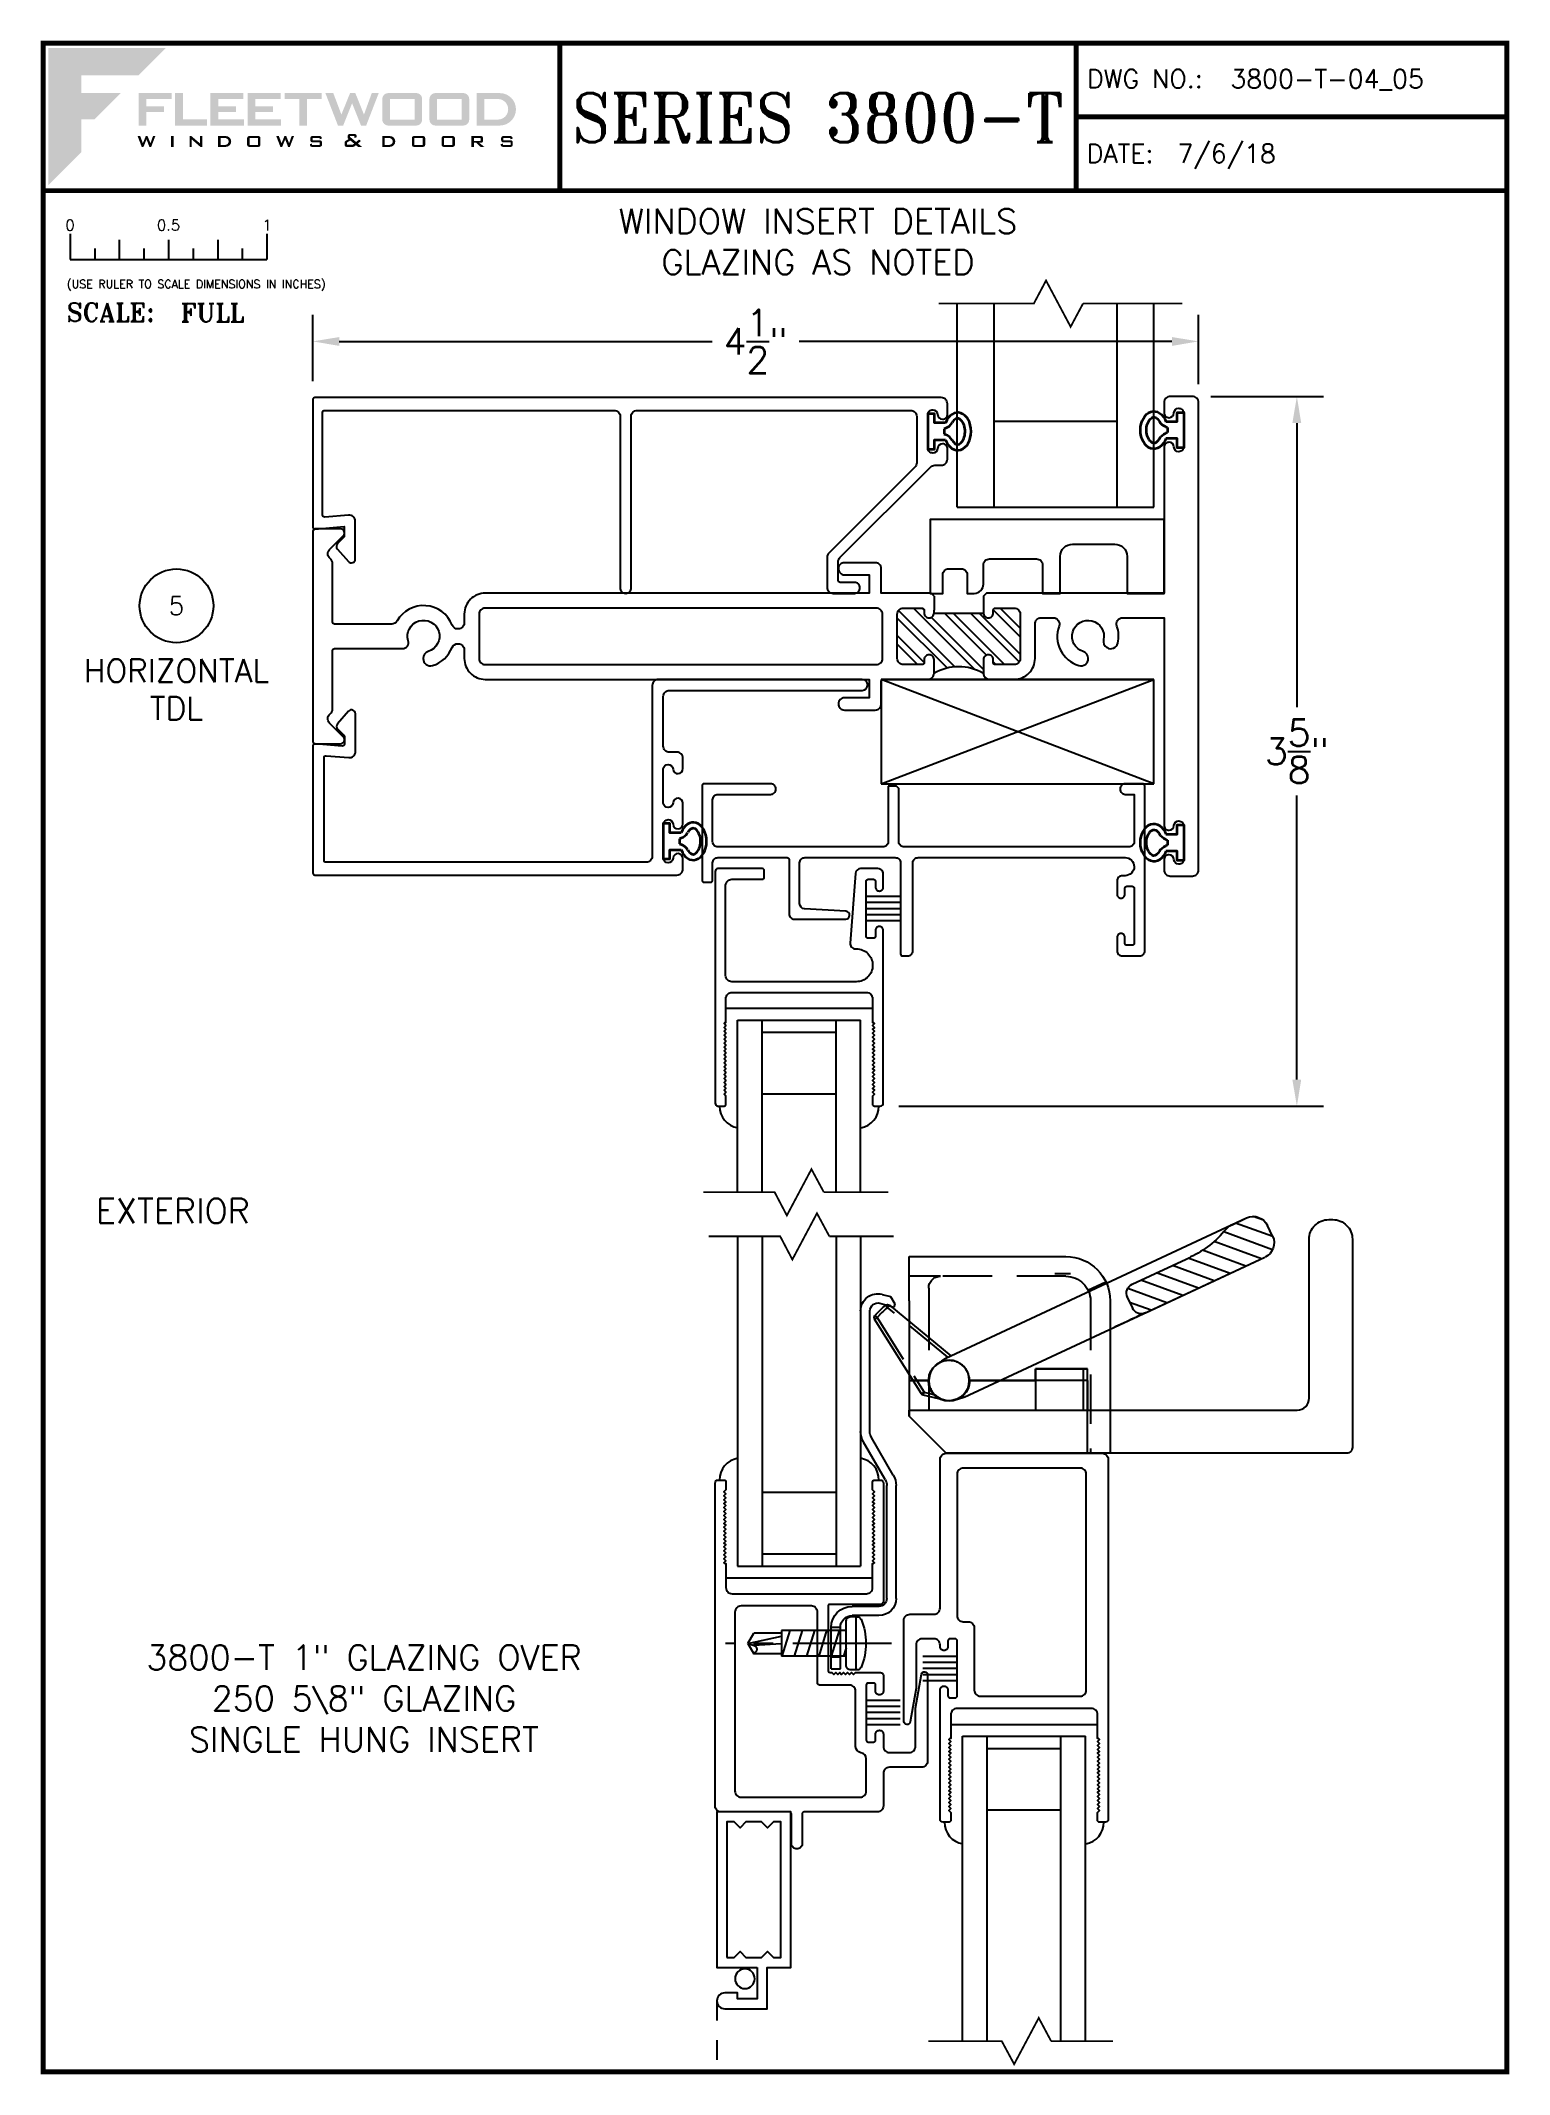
# Paper-space layout 'DETAIL 5' of a CAD drawing. Extents: x 0.3 to 7.8, y 0.1 to 10.4.
# The model-space entities are those that its viewports show. They can reach past a viewport. Long polylines and large blocks are cut down to what shows.
import ezdxf
from ezdxf.enums import TextEntityAlignment as Align

# ---------------------------------------------------------------- set-up
doc = ezdxf.new("R2010")
doc.units = 0
doc.header["$MEASUREMENT"] = 0
for name, pattern in [('CENTERX2', [0.8, 0.5, -0.1, 0.1, -0.1]), ('HIDDEN', [0.375, 0.25, -0.125]), ('PHANTOM', [0.5, 0.25, -0.05, 0.05, -0.05, 0.05, -0.05])]:
    doc.linetypes.add(name, pattern=pattern)
doc.layers.get('0').update_dxf_attribs({"linetype": 'CONTINUOUS'})
doc.layers.get('Defpoints').update_dxf_attribs({"linetype": 'CONTINUOUS'})
for name, color, linetype in [('30', 3, 'CONTINUOUS'), ('FRAME', 1, 'CONTINUOUS'), ('GLASS', 7, 'CONTINUOUS'), ('GLAZING', 7, 'CONTINUOUS'), ('HANDLE', 3, 'CONTINUOUS'), ('SCREEN', 5, 'CONTINUOUS'), ('SEAL', 7, 'CONTINUOUS'), ('SETTING_BLOCK', 4, 'CONTINUOUS'), ('STRIKE_PLATES', 2, 'CONTINUOUS'), ('TEXT', 7, 'CONTINUOUS'), ('VENT', 5, 'CONTINUOUS')]:
    doc.layers.add(name, color=color, linetype=linetype)
doc.layers.add('PROFILE NUMBER', color=150, linetype='CONTINUOUS', lineweight=35)
doc.layers.add('VP', color=40, linetype='CONTINUOUS', plot=False)
doc.layers.get('VP').off()
doc.styles.add('ROMANS', font='romans')
doc.styles.add('ROMANT', font='romant')
doc.styles.add('SIMPLEX-094', font='simplex.shx', dxfattribs={"height": 0.094})
doc.styles.get("Standard").update_dxf_attribs({"font": 'simplex.shx'})
doc.dimstyles.new('FULL SCALE', dxfattribs={"dimscale": 0.75, "dimtxt": 0.18, "dimasz": 0.18, "dimexe": 0.18, "dimexo": 0.125, "dimgap": 0.09, "dimtad": 0, "dimtih": 1, "dimtoh": 1, "dimdec": 4, "dimzin": 0, "dimdsep": 46, "dimlunit": 4, "dimtxsty": 'Standard', "dimcen": 0.09, "dimadec": 0, "dimazin": 0, "dimtfac": 1, "dimtdec": 4, "dimtofl": 0, "dimtmove": 0, "dimatfit": 3, "dimfxl": 0, "dimtolj": 1, "dimtzin": 0, "dimarcsym": 0})

psp = doc.layouts.new('DETAIL 5')

# ---------------------------------------------------------------- texts
at = {"layer": 'TEXT', "color": 7}
psp.add_text('EXTERIOR', height=0.125, dxfattribs=at).set_placement((0.58142, 4.43869))
at = {"layer": 'TEXT', "color": 7, "char_height": 0.125, "attachment_point": 5}
for s, insert, width in [('WINDOW INSERT DETAILS\\PGLAZING AS NOTED', (4.2505, 9.42804), 2.625), ('3800-T 1" GLAZING OVER\\P250 5\\\\8" GLAZING\\PSINGLE HUNG INSERT', (1.94324, 2.0232), 3.4017841)]:
    psp.add_mtext(s, dxfattribs=dict(at, insert=insert, width=width))

msp = doc.modelspace()

# ---------------------------------------------------------------- blocks, each defined once
blk = doc.blocks.new('*D78')
at = {"color": 0, "lineweight": -2}
for p, q in [((6.247, 8.641), (6.819, 8.641)), ((6.684, 8.506), (6.684, 7.062)), ((6.684, 5.169), (6.684, 6.612)), ((4.661, 5.034), (6.819, 5.034))]:
    blk.add_line(p, q, dxfattribs=at)
at = {"color": 0}
for points in [[(6.661, 8.506), (6.706, 8.506), (6.684, 8.641)], [(6.661, 5.169), (6.706, 5.169), (6.684, 5.034)]]:
    blk.add_solid(points, dxfattribs=at)
at = {"layer": 'Defpoints', "color": 0}
for p in [(6.153, 8.641), (4.567, 5.034), (6.684, 5.034)]:
    blk.add_point(p, dxfattribs=at)
at = {"color": 0, "insert": (6.684, 6.837), "char_height": 0.135, "attachment_point": 5}
blk.add_mtext('\\A1;3{\\H1.000000x;\\S5/8;}"', dxfattribs=at)
blk = doc.blocks.new('sectball')
blk.add_circle((0, 0), 0.125)
blk.add_attdef('NO', text='', height=0.062).set_placement((0, 0), align=Align.MIDDLE_CENTER)
for tag, p in [('LINE1', (0, -0.2588)), ('LINE2', (0, -0.3864)), ('LINE3', (0, -0.5214))]:
    blk.add_attdef(tag, text='', height=0.078).set_placement(p, align=Align.CENTER)
blk = doc.blocks.new('Fleetwood_Logo_6-10-15')
h = blk.add_hatch(color=154)
h.dxf.hatch_style = 1
h.paths.add_polyline_path([(0.2526, -0.0017), (0.0019, -0.0017), (0.0019, -0.2942), (0.0725, -0.2236), (0.0725, -0.1535), (0.1007, -0.1535), (0.1567, -0.0976), (0.0725, -0.0976), (0.0725, -0.0596), (0.1946, -0.0596)])
h = blk.add_hatch(color=251)
h.dxf.hatch_style = 1
h.paths.add_polyline_path([(0.2487, -0.1256), (0.2112, -0.1256), (0.2112, -0.1102), (0.2647, -0.1102), (0.2647, -0.0976), (0.1946, -0.0976), (0.1946, -0.1667), (0.2112, -0.1667), (0.2112, -0.1377), (0.2487, -0.1377)])
h = blk.add_hatch(color=251)
h.dxf.hatch_style = 1
h.paths.add_polyline_path([(0.2886, -0.0976), (0.272, -0.0976), (0.272, -0.1667), (0.3401, -0.1667), (0.3401, -0.1535), (0.2886, -0.1535)])
h = blk.add_hatch(color=251)
h.dxf.hatch_style = 1
h.paths.add_polyline_path([(0.4175, -0.0976), (0.3474, -0.0976), (0.3474, -0.1667), (0.4185, -0.1667), (0.4185, -0.1534), (0.364, -0.1534), (0.364, -0.1377), (0.4015, -0.1377), (0.4015, -0.1256), (0.364, -0.1256), (0.364, -0.1102), (0.4175, -0.1102)])
h = blk.add_hatch(color=251)
h.dxf.hatch_style = 1
h.paths.add_polyline_path([(0.4965, -0.0976), (0.4264, -0.0976), (0.4264, -0.1667), (0.4975, -0.1667), (0.4975, -0.1534), (0.443, -0.1534), (0.443, -0.1377), (0.4804, -0.1377), (0.4804, -0.1256), (0.443, -0.1256), (0.443, -0.1102), (0.4965, -0.1102)])
h = blk.add_hatch(color=251)
h.dxf.hatch_style = 1
h.paths.add_polyline_path([(0.5842, -0.0976), (0.5054, -0.0976), (0.5054, -0.1102), (0.5365, -0.1102), (0.5365, -0.1667), (0.5531, -0.1667), (0.5531, -0.1102), (0.5842, -0.1102)])
h = blk.add_hatch(color=251)
h.dxf.hatch_style = 1
h.paths.add_polyline_path([(0.6089, -0.0976), (0.5921, -0.0976), (0.6188, -0.1667), (0.63, -0.1667), (0.6489, -0.1192), (0.6679, -0.1667), (0.6789, -0.1667), (0.7056, -0.0976), (0.6908, -0.0976), (0.6742, -0.1433), (0.6558, -0.0976), (0.6446, -0.0976), (0.6261, -0.1433)])
h = blk.add_hatch(color=251)
h.dxf.hatch_style = 1
h.paths.add_polyline_path([(0.7853, -0.0976), (0.726, -0.0976, 0.414214), (0.7133, -0.1102), (0.7133, -0.154, 0.414214), (0.726, -0.1667), (0.7853, -0.1667, 0.414214), (0.798, -0.154), (0.798, -0.1102, 0.414214)])
h.paths.add_polyline_path([(0.7819, -0.1102), (0.7819, -0.154), (0.7294, -0.154), (0.7294, -0.1102)], flags=16)
h = blk.add_hatch(color=251)
h.dxf.hatch_style = 1
h.paths.add_polyline_path([(0.8856, -0.0976), (0.8262, -0.0976, 0.414214), (0.8136, -0.1102), (0.8136, -0.154, 0.414214), (0.8262, -0.1667), (0.8856, -0.1667, 0.414214), (0.8982, -0.154), (0.8982, -0.1102, 0.414214)])
h.paths.add_polyline_path([(0.8822, -0.1102), (0.8822, -0.154), (0.8296, -0.154), (0.8296, -0.1102)], flags=16)
h = blk.add_hatch(color=251)
h.dxf.hatch_style = 1
h.paths.add_polyline_path([(0.9632, -0.0976), (0.914, -0.0976), (0.914, -0.1667), (0.9632, -0.1667, 1)])
h.paths.add_polyline_path([(0.9301, -0.1102), (0.9593, -0.1102, -1), (0.9593, -0.154), (0.9301, -0.154)], flags=16)
h = blk.add_hatch(color=7)
h.dxf.hatch_style = 1
h.paths.add_polyline_path([(0.2301, -0.1891), (0.2251, -0.1891), (0.2196, -0.2043), (0.2134, -0.1891), (0.2097, -0.1891), (0.2035, -0.2043), (0.1978, -0.1891), (0.1922, -0.1891), (0.2011, -0.2121), (0.2048, -0.2121), (0.2112, -0.1963), (0.2175, -0.2121), (0.2212, -0.2121)])
h = blk.add_hatch(color=7)
h.dxf.hatch_style = 1
h.paths.add_polyline_path([(0.2691, -0.1891), (0.2637, -0.1891), (0.2637, -0.2118), (0.2637, -0.2121), (0.2691, -0.2121)])
h = blk.add_hatch(color=7)
h.dxf.hatch_style = 1
h.paths.add_polyline_path([(0.3077, -0.1964), (0.3259, -0.2121), (0.3298, -0.2121), (0.3298, -0.1891), (0.325, -0.1891), (0.325, -0.2047), (0.3067, -0.1891), (0.3029, -0.1891), (0.3029, -0.2121), (0.3077, -0.2121)])
h = blk.add_hatch(color=7)
h.dxf.hatch_style = 1
h.paths.add_polyline_path([(0.3801, -0.1891), (0.3637, -0.1891), (0.3637, -0.2121), (0.3801, -0.2121, 1)])
h.paths.add_polyline_path([(0.3691, -0.2079), (0.3691, -0.1933), (0.3788, -0.1933, -1), (0.3788, -0.2079)], flags=16)
h = blk.add_hatch(color=7)
h.dxf.hatch_style = 1
h.paths.add_polyline_path([(0.4537, -0.2079), (0.4537, -0.1933, 0.414214), (0.4495, -0.1891), (0.4297, -0.1891, 0.414214), (0.4255, -0.1933), (0.4255, -0.2079, 0.414214), (0.4297, -0.2121), (0.4495, -0.2121, 0.414214)])
h.paths.add_polyline_path([(0.4308, -0.2079), (0.4308, -0.1933), (0.4484, -0.1933), (0.4484, -0.2079)], flags=16)
h = blk.add_hatch(color=7)
h.dxf.hatch_style = 1
h.paths.add_polyline_path([(0.5253, -0.1891), (0.5203, -0.1891), (0.5148, -0.2043), (0.5087, -0.1891), (0.5049, -0.1891), (0.4988, -0.2043), (0.493, -0.1891), (0.4874, -0.1891), (0.4963, -0.2121), (0.5001, -0.2121), (0.5064, -0.1963), (0.5127, -0.2121), (0.5164, -0.2121)])
h = blk.add_hatch(color=7)
h.dxf.hatch_style = 1
h.paths.add_polyline_path([(0.5801, -0.1891), (0.5643, -0.1891, 0.414214), (0.56, -0.1933), (0.56, -0.1981, 0.414214), (0.5643, -0.2024), (0.58, -0.2024), (0.58, -0.2078), (0.5637, -0.2078), (0.5637, -0.2052), (0.5591, -0.2062), (0.5591, -0.2078, 0.414214), (0.5634, -0.2121), (0.5805, -0.2121, 0.414214), (0.5848, -0.2078), (0.5848, -0.2024, 0.414214), (0.5805, -0.1982), (0.5648, -0.1982), (0.5648, -0.193), (0.5798, -0.193), (0.5798, -0.1958), (0.5843, -0.1948), (0.5843, -0.1933, 0.414214)])
h = blk.add_hatch(color=7)
h.dxf.hatch_style = 1
h.paths.add_polyline_path([(0.645, -0.1913, -0.222262), (0.6447, -0.1906), (0.6447, -0.1892), (0.6535, -0.1892), (0.6535, -0.193), (0.6587, -0.1918), (0.6587, -0.189, 0.414214), (0.6544, -0.1847), (0.6437, -0.1847, 0.414214), (0.6394, -0.189), (0.6394, -0.1922, 0.222262), (0.6407, -0.1948), (0.6415, -0.1955), (0.6345, -0.1998, 0.260684), (0.6329, -0.2027), (0.6329, -0.2078, 0.414214), (0.6372, -0.2121), (0.6514, -0.2121, 0.17577), (0.6536, -0.2113), (0.657, -0.2085), (0.6614, -0.2121), (0.6699, -0.2121), (0.6613, -0.2049), (0.6676, -0.1997), (0.6637, -0.1964), (0.6574, -0.2017)])
h.paths.add_polyline_path([(0.6532, -0.2052), (0.6509, -0.2072, -0.17577), (0.6502, -0.2074), (0.6382, -0.2074), (0.6382, -0.2033, -0.260684), (0.6387, -0.2025), (0.6451, -0.1985)], flags=16)
h = blk.add_hatch(color=7)
h.dxf.hatch_style = 1
h.paths.add_polyline_path([(0.7294, -0.1891), (0.713, -0.1891), (0.713, -0.2121), (0.7294, -0.2121, 1)])
h.paths.add_polyline_path([(0.7184, -0.2079), (0.7184, -0.1933), (0.7281, -0.1933, -1), (0.7281, -0.2079)], flags=16)
h = blk.add_hatch(color=7)
h.dxf.hatch_style = 1
h.paths.add_polyline_path([(0.8045, -0.2079), (0.8045, -0.1933, 0.414214), (0.8003, -0.1891), (0.7805, -0.1891, 0.414214), (0.7763, -0.1933), (0.7763, -0.2079, 0.414214), (0.7805, -0.2121), (0.8003, -0.2121, 0.414214)])
h.paths.add_polyline_path([(0.7816, -0.2079), (0.7816, -0.1933), (0.7992, -0.1933), (0.7992, -0.2079)], flags=16)
h = blk.add_hatch(color=7)
h.dxf.hatch_style = 1
h.paths.add_polyline_path([(0.8678, -0.2079), (0.8678, -0.1933, 0.414214), (0.8636, -0.1891), (0.8438, -0.1891, 0.414214), (0.8396, -0.1933), (0.8396, -0.2079, 0.414214), (0.8438, -0.2121), (0.8636, -0.2121, 0.414214)])
h.paths.add_polyline_path([(0.8449, -0.2079), (0.8449, -0.1933), (0.8624, -0.1933), (0.8624, -0.2079)], flags=16)
h = blk.add_hatch(color=7)
h.dxf.hatch_style = 1
h.paths.add_polyline_path([(0.9277, -0.1993), (0.9277, -0.1933, 0.414214), (0.9235, -0.1891), (0.9028, -0.1891), (0.9028, -0.2121), (0.9082, -0.2121), (0.9082, -0.2035), (0.9131, -0.2035), (0.9224, -0.2121), (0.9303, -0.2121), (0.9197, -0.2035), (0.9235, -0.2035, 0.414214)])
h.paths.add_polyline_path([(0.9082, -0.1993), (0.9082, -0.1933), (0.9214, -0.1933, -0.414214), (0.9224, -0.1943), (0.9224, -0.1983, -0.414214), (0.9214, -0.1993)], flags=16)
h = blk.add_hatch(color=7)
h.dxf.hatch_style = 1
h.paths.add_polyline_path([(0.9867, -0.1982), (0.971, -0.1982), (0.971, -0.193), (0.9859, -0.193), (0.9859, -0.1958), (0.9905, -0.1948), (0.9905, -0.1933, 0.414214), (0.9863, -0.1891), (0.9705, -0.1891, 0.414214), (0.9662, -0.1933), (0.9662, -0.1981, 0.414214), (0.9705, -0.2024), (0.9862, -0.2024), (0.9862, -0.2078), (0.9699, -0.2078), (0.9699, -0.2052), (0.9653, -0.2062), (0.9653, -0.2078, 0.414214), (0.9696, -0.2121), (0.9867, -0.2121, 0.414214), (0.991, -0.2078), (0.991, -0.2024, 0.414214)])
blk = doc.blocks.new('A-SIZE_P')
at = {"const_width": 0.025}
blk.add_lwpolyline([(0.313, 0.125), (7.751, 0.125), (7.751, 10.437), (0.313, 10.437)], close=True, dxfattribs=at)
for points in [[(2.938, 10.437), (2.938, 9.687)], [(5.563, 10.437), (5.563, 9.687)], [(5.563, 10.062), (7.751, 10.062)], [(0.313, 9.687), (7.751, 9.687)]]:
    blk.add_lwpolyline(points, dxfattribs=at)
at = {"xscale": 2.387023416083395, "yscale": 2.387023416083395, "zscale": 2.387023416083395}
blk.add_blockref('Fleetwood_Logo_6-10-15', (0.334, 10.416), dxfattribs=at)
for s, style, p in [('DWG NO.:', 'SIMPLEX-094', (5.617, 10.209)), ('DATE:', 'SIMPLEX-094', (5.616, 9.829)), ('SCALE:', 'ROMANT', (0.433, 9.022))]:
    blk.add_text(s, height=0.094, dxfattribs=dict(style=style)).set_placement(p)
for tag, p, style in [('DWG_NO', (6.346, 10.209), 'SIMPLEX-094'), ('DATE', (6.077, 9.829), 'SIMPLEX-094'), ('SCALE', (1.011, 9.02), 'ROMANT')]:
    blk.add_attdef(tag, p, '', height=0.094, dxfattribs=dict(style=style))
for tag, height, style, width, p, p2 in [('DWG_NO_F', 0.094, 'SIMPLEX-094', 1.745692, (6.347, 10.209), (7.683, 10.209)), ('PRODUCT', 0.25, 'ROMANT', 1.390728, (3.001, 9.934), (5.5, 9.934))]:
    blk.add_attdef(tag, text='', height=height, dxfattribs=dict(style=style, width=width)).set_placement(p, p2, align=Align.FIT)
blk = doc.blocks.new('Full')
for p, q in [((0.137, -0.219), (0.137, -0.35)), ((0.262, -0.294), (0.262, -0.35)), ((0.387, -0.249), (0.387, -0.35)), ((0.512, -0.294), (0.512, -0.35)), ((0.637, -0.249), (0.637, -0.35)), ((0.762, -0.294), (0.762, -0.35)), ((0.887, -0.249), (0.887, -0.35)), ((1.012, -0.294), (1.012, -0.35)), ((1.137, -0.219), (1.137, -0.35)), ((0.137, -0.35), (1.137, -0.35))]:
    blk.add_line(p, q)
for s, p in [('0', (0.137, -0.219)), ('0.5', (0.637, -0.219)), ('1', (1.137, -0.219))]:
    blk.add_text(s, height=0.055).set_placement(p, align=Align.BOTTOM_CENTER)
at = {"style": 'ROMANS'}
blk.add_text('(USE RULER TO SCALE DIMENSIONS IN INCHES)', height=0.04115, dxfattribs=at).set_placement((0.12, -0.495))
blk = doc.blocks.new('*D130')
at = {"color": 0, "lineweight": -2}
for p, q in [((1.683, 8.719), (1.683, 9.056)), ((6.184, 8.703), (6.184, 9.056)), ((1.818, 8.921), (3.712, 8.921)), ((6.049, 8.921), (4.155, 8.921))]:
    blk.add_line(p, q, dxfattribs=at)
at = {"color": 0}
for points in [[(1.818, 8.943), (1.818, 8.898), (1.683, 8.921)], [(6.049, 8.943), (6.049, 8.898), (6.184, 8.921)]]:
    blk.add_solid(points, dxfattribs=at)
at = {"layer": 'Defpoints', "color": 0}
for p in [(6.184, 8.921), (1.683, 8.626), (6.184, 8.61)]:
    blk.add_point(p, dxfattribs=at)
at = {"color": 0, "insert": (3.933, 8.921), "char_height": 0.135, "attachment_point": 5}
blk.add_mtext('\\A1;4{\\H1.000000x;\\S1/2;}"', dxfattribs=at)
blk = doc.blocks.new('110 SCREEN')
blk.add_lwpolyline([(0.0044, 0.1975), (0.0044, 0.2375), (-0.0206, 0.2375), (-0.0206, 0.23), (-0.0369, 0.23, -1), (-0.0369, 0.25), (0.0169, 0.25), (0.0169, 0.1975), (0.0469, 0.1975), (0.0469, 0), (-0.0469, 0), (-0.0469, 0.1975)], format="xyb", close=True)
blk.add_lwpolyline([(-0.0344, 0.185), (-0.025, 0.185), (-0.0175, 0.1775), (-0.01, 0.185), (0.01, 0.185), (0.0175, 0.1775), (0.025, 0.185), (0.0344, 0.185), (0.0344, 0.0125), (0.025, 0.0125), (0.0175, 0.02), (0.01, 0.0125), (-0.01, 0.0125), (-0.0175, 0.02), (-0.025, 0.0125), (-0.0344, 0.0125)], close=True)
blk.add_circle((-0.0113, 0.2119), 0.0125)
blk = doc.blocks.new('5 LINE SEAL')
for p, q in [((0.0434, 0.0155), (0, 0.0155)), ((0.0434, 0.0077), (0, 0.0077)), ((0.0434, 0), (0, 0)), ((0.0434, -0.0078), (0, -0.0078)), ((0.0434, -0.0155), (0, -0.0155))]:
    blk.add_line(p, q)
blk = doc.blocks.new('2042 interlocker')
for points in [[(-0.578, 0.4125), (-0.578, 0.3825, 0.4142136), (-0.568, 0.3725), (-0.528, 0.3725), (-0.518, 0.3825), (-0.508, 0.3725), (-0.498, 0.3825), (-0.488, 0.3725), (-0.478, 0.3825), (-0.468, 0.3725), (-0.458, 0.3825), (-0.448, 0.3725), (-0.438, 0.3825), (-0.428, 0.3725), (-0.418, 0.3825), (-0.408, 0.3725), (-0.398, 0.3825), (-0.388, 0.3725), (-0.378, 0.3825), (-0.368, 0.3725), (-0.358, 0.3825), (-0.348, 0.3725), (-0.338, 0.3825), (-0.328, 0.3725), (-0.318, 0.3825), (-0.308, 0.3725), (-0.298, 0.3825), (-0.288, 0.3725), (-0.278, 0.3825), (-0.268, 0.3725), (-0.258, 0.3825), (-0.248, 0.3725), (-0.238, 0.3825), (-0.228, 0.3725), (-0.218, 0.3825), (-0.208, 0.3725), (-0.198, 0.3825), (-0.188, 0.3725), (-0.178, 0.3825), (-0.168, 0.3725), (-0.158, 0.3825), (-0.153, 0.3775), (-0.153, 0.3725), (-0.031, 0.3725, -0.4142136), (0, 0.3415), (0, -0.3415, -0.4142136), (-0.031, -0.3725), (-0.153, -0.3725), (-0.153, -0.3775), (-0.158, -0.3825), (-0.168, -0.3725), (-0.178, -0.3825), (-0.188, -0.3725), (-0.198, -0.3825), (-0.208, -0.3725), (-0.218, -0.3825), (-0.228, -0.3725), (-0.238, -0.3825), (-0.248, -0.3725), (-0.258, -0.3825), (-0.268, -0.3725), (-0.278, -0.3825), (-0.288, -0.3725), (-0.298, -0.3825), (-0.308, -0.3725), (-0.318, -0.3825), (-0.328, -0.3725), (-0.338, -0.3825), (-0.348, -0.3725), (-0.358, -0.3825), (-0.368, -0.3725), (-0.378, -0.3825), (-0.388, -0.3725), (-0.398, -0.3825), (-0.408, -0.3725), (-0.418, -0.3825), (-0.428, -0.3725), (-0.438, -0.3825), (-0.448, -0.3725), (-0.458, -0.3825), (-0.468, -0.3725), (-0.478, -0.3825), (-0.488, -0.3725), (-0.498, -0.3825), (-0.508, -0.3725), (-0.518, -0.3825), (-0.528, -0.3725), (-0.568, -0.3725, 0.4142136), (-0.578, -0.3825), (-0.578, -0.4125, 0.4142136), (-0.563, -0.4275), (0.039, -0.4275, 0.4142136), (0.054, -0.4125), (0.054, -0.1565, -0.4142136), (0.064, -0.1465), (0.39, -0.1465, -0.4142136), (0.4, -0.1565), (0.4, -0.1655), (0.41, -0.1755), (0.4, -0.1855), (0.41, -0.1955), (0.4, -0.2055), (0.41, -0.2155), (0.4, -0.2255), (0.41, -0.2355), (0.4, -0.2455), (0.41, -0.2555), (0.4, -0.2655), (0.41, -0.2755), (0.4, -0.2855), (0.4, -0.4125, 0.4142136), (0.415, -0.4275), (0.4945, -0.4275, 0.4142136), (0.514, -0.408), (0.514, -0.407, 0.4142136), (0.4945, -0.3875), (0.464, -0.3875, -0.4142136), (0.454, -0.3775), (0.454, -0.3505, -0.4142136), (0.464, -0.3405), (0.744, -0.3405, -0.4142136), (0.754, -0.3505), (0.754, -0.3775, -0.4142136), (0.744, -0.3875), (0.7135, -0.3875, 0.4142136), (0.694, -0.407), (0.694, -0.408, 0.4142136), (0.7135, -0.4275), (0.776, -0.4275, -0.4142136), (0.807, -0.4585), (0.807, -0.5595, -0.4142136), (0.776, -0.5905), (0.5807, -0.5905), (0.4092, -0.6207, 0.9163312), (0.412, -0.6525), (0.851, -0.6525, 0.4142136), (0.882, -0.6215), (0.882, -0.4585, -0.4142136), (0.913, -0.4275), (1.078, -0.4275, 0.4142136), (1.109, -0.3965), (1.109, -0.0245, -0.4142136), (1.119, -0.0145), (1.2705, -0.0145, 0.4142136), (1.297, 0.012), (1.297, 0.013, 0.4142136), (1.2705, 0.0395), (1.119, 0.0395, -0.4142136), (1.109, 0.0495), (1.109, 0.3965, 0.4142136), (1.078, 0.4275), (-0.563, 0.4275, 0.4142136)], [(1.034, -0.3095, -0.4142136), (1.003, -0.3405), (0.8385, -0.3405, -0.3768034), (0.8077, -0.3135, 0.3768034), (0.777, -0.2865), (0.495, -0.2865, -0.4142136), (0.464, -0.2555), (0.464, -0.1025, 0.4142136), (0.454, -0.0925), (0.093, -0.0925, -0.4142136), (0.062, -0.0615), (0.062, 0.2955, -0.4142136), (0.093, 0.3265), (1.003, 0.3265, -0.4142136), (1.034, 0.2955)]]:
    blk.add_lwpolyline(points, format="xyb", close=True)
blk = doc.blocks.new('2032 interlocker2')
for points in [[(1.297, 0.3965, 0.4142136), (1.266, 0.4275), (-0.563, 0.4275, 0.4142136), (-0.578, 0.4125), (-0.578, 0.3825, 0.4142136), (-0.568, 0.3725), (-0.528, 0.3725), (-0.518, 0.3825), (-0.508, 0.3725), (-0.498, 0.3825), (-0.488, 0.3725), (-0.478, 0.3825), (-0.468, 0.3725), (-0.458, 0.3825), (-0.448, 0.3725), (-0.438, 0.3825), (-0.428, 0.3725), (-0.418, 0.3825), (-0.408, 0.3725), (-0.398, 0.3825), (-0.388, 0.3725), (-0.378, 0.3825), (-0.368, 0.3725), (-0.358, 0.3825), (-0.348, 0.3725), (-0.338, 0.3825), (-0.328, 0.3725), (-0.318, 0.3825), (-0.308, 0.3725), (-0.298, 0.3825), (-0.288, 0.3725), (-0.278, 0.3825), (-0.268, 0.3725), (-0.258, 0.3825), (-0.248, 0.3725), (-0.238, 0.3825), (-0.228, 0.3725), (-0.218, 0.3825), (-0.208, 0.3725), (-0.198, 0.3825), (-0.188, 0.3725), (-0.178, 0.3825), (-0.168, 0.3725), (-0.158, 0.3825), (-0.153, 0.3775), (-0.153, 0.3725), (-0.031, 0.3725, -0.4142136), (0, 0.3415), (0, -0.3415, -0.4142136), (-0.031, -0.3725), (-0.153, -0.3725), (-0.153, -0.3775), (-0.158, -0.3825), (-0.168, -0.3725), (-0.178, -0.3825), (-0.188, -0.3725), (-0.198, -0.3825), (-0.208, -0.3725), (-0.218, -0.3825), (-0.228, -0.3725), (-0.238, -0.3825), (-0.248, -0.3725), (-0.258, -0.3825), (-0.268, -0.3725), (-0.278, -0.3825), (-0.288, -0.3725), (-0.298, -0.3825), (-0.308, -0.3725), (-0.318, -0.3825), (-0.328, -0.3725), (-0.338, -0.3825), (-0.348, -0.3725), (-0.358, -0.3825), (-0.368, -0.3725), (-0.378, -0.3825), (-0.388, -0.3725), (-0.398, -0.3825), (-0.408, -0.3725), (-0.418, -0.3825), (-0.428, -0.3725), (-0.438, -0.3825), (-0.448, -0.3725), (-0.458, -0.3825), (-0.468, -0.3725), (-0.478, -0.3825), (-0.488, -0.3725), (-0.498, -0.3825), (-0.508, -0.3725), (-0.518, -0.3825), (-0.528, -0.3725), (-0.568, -0.3725, 0.4142136), (-0.578, -0.3825), (-0.578, -0.4125, 0.4142136), (-0.563, -0.4275), (0.0945, -0.4275, 0.4142136), (0.114, -0.408), (0.114, -0.407, 0.4142136), (0.0945, -0.3875), (0.064, -0.3875, -0.4142136), (0.054, -0.3775), (0.054, -0.3505, -0.4142136), (0.064, -0.3405), (0.344, -0.3405, -0.4142136), (0.354, -0.3505), (0.354, -0.3775, -0.4142136), (0.344, -0.3875), (0.3135, -0.3875, 0.4142136), (0.294, -0.407), (0.294, -0.408, 0.4142136), (0.3135, -0.4275), (0.323, -0.4275, -0.4142136), (0.354, -0.4585), (0.354, -0.5185, -0.4142136), (0.323, -0.5495), (0.1027, -0.5495), (-0.0688, -0.5797, 0.9163312), (-0.066, -0.6115), (0.448, -0.6115, 0.4142136), (0.479, -0.5805), (0.479, -0.4585, -0.4142136), (0.51, -0.4275), (1.266, -0.4275, 0.4142136), (1.297, -0.3965)], [(0.41, -0.2535), (0.093, -0.2535, -0.4142136), (0.062, -0.2225), (0.062, 0.2845, -0.4142136), (0.093, 0.3155), (1.191, 0.3155, -0.4142136), (1.222, 0.2845), (1.222, -0.3095, -0.4142136), (1.191, -0.3405), (0.472, -0.3405, -0.4142136), (0.441, -0.3095), (0.441, -0.2845, 0.4142136)]]:
    blk.add_lwpolyline(points, format="xyb", close=True)
blk = doc.blocks.new('2005 Block Jamb')
blk.add_lwpolyline([(-0.678, -0.363), (-0.678, -0.081, 0.414214), (-0.705, -0.054), (-1.543, -0.054, 0.414214), (-1.57, -0.081), (-1.57, -0.294, 0.414214), (-1.543, -0.321), (-1.276, -0.321, -0.414214), (-1.249, -0.348), (-1.249, -0.349, -0.414214), (-1.276, -0.375), (-1.614, -0.375, -0.414214), (-1.624, -0.365), (-1.624, 0.115, -0.414214), (-1.614, 0.125), (-1.58, 0.125, -0.414214), (-1.57, 0.115), (-1.57, 0.027, 0.414214), (-1.543, 0), (-1.192, 0, 0.414214), (-1.182, 0.01), (-1.182, 0.286, -0.414214), (-1.155, 0.313), (-0.894, 0.313, -0.970632), (-0.893, 0.273), (-1.103, 0.261, 0.396861), (-1.128, 0.234), (-1.128, 0.027, 0.414214), (-1.101, 0), (-0.642, 0, 0.414214), (-0.615, 0.027), (-0.615, 0.49, -0.414214), (-0.605, 0.5), (-0.58, 0.5, -0.414214), (-0.553, 0.473), (-0.553, 0.027, 0.414214), (-0.526, 0), (0.526, 0, 0.414214), (0.572, 0.045), (0.572, 0.046, 0.414214), (0.526, 0.092), (0.512, 0.092, -0.414214), (0.485, 0.119), (0.485, 0.186, -0.414214), (0.504, 0.206), (0.505, 0.206, -0.414214), (0.525, 0.186), (0.525, 0.156, 0.414214), (0.535, 0.146), (0.562, 0.146, 0.414214), (0.572, 0.156), (0.572, 0.436, 0.414214), (0.562, 0.446), (0.535, 0.446, 0.414214), (0.525, 0.436), (0.525, 0.405, -0.414214), (0.505, 0.386), (0.504, 0.386, -0.414214), (0.485, 0.405), (0.485, 0.473, -0.414214), (0.512, 0.5), (0.599, 0.5, -0.414214), (0.626, 0.473), (0.626, -0.365, -0.414214), (0.616, -0.375), (0.527, -0.375, -0.414214), (0.501, -0.349), (0.501, -0.348, -0.414214), (0.527, -0.321), (0.572, -0.321), (0.572, -0.081, 0.414214), (0.545, -0.054), (-0.597, -0.054, 0.414214), (-0.624, -0.081), (-0.624, -0.351), (-0.636, -0.363)], format="xyb", close=True)
blk = doc.blocks.new('2022 DG LEAD STILE')
blk.add_lwpolyline([(0.377, -0.275), (0.35, -0.275, 0.414214), (0.34, -0.285), (0.34, -0.565, 0.414214), (0.35, -0.575), (0.377, -0.575, 0.414214), (0.387, -0.565), (0.387, -0.535, -0.414214), (0.407, -0.515), (0.408, -0.515, -0.414214), (0.427, -0.535), (0.427, -0.602, -0.414214), (0.4, -0.629), (0.312, -0.629, -0.392876), (0.285, -0.604), (0.259, -0.25, -0.435878), (0.286, -0.221), (0.29, -0.221, 0.414214), (0.373, -0.138), (0.373, -0.137, 0.414214), (0.29, -0.054), (-0.343, -0.054, 0.414214), (-0.374, -0.085), (-0.374, -0.544, 0.414214), (-0.343, -0.575), (-0.188, -0.575, -0.414214), (-0.178, -0.585), (-0.178, -0.619, -0.414214), (-0.188, -0.629), (-0.413, -0.629, -0.414214), (-0.427, -0.614), (-0.427, 0.563, -0.414214), (-0.413, 0.578), (-0.382, 0.578, -0.414214), (-0.373, 0.568), (-0.373, 0.528), (-0.382, 0.518), (-0.373, 0.508), (-0.382, 0.498), (-0.373, 0.488), (-0.382, 0.478), (-0.373, 0.468), (-0.382, 0.458), (-0.373, 0.448), (-0.382, 0.438), (-0.373, 0.428), (-0.382, 0.418), (-0.373, 0.408), (-0.382, 0.398), (-0.373, 0.388), (-0.382, 0.378), (-0.373, 0.368), (-0.382, 0.358), (-0.373, 0.348), (-0.382, 0.338), (-0.373, 0.328), (-0.382, 0.318), (-0.373, 0.308), (-0.382, 0.298), (-0.373, 0.288), (-0.382, 0.278), (-0.373, 0.268), (-0.382, 0.258), (-0.373, 0.248), (-0.382, 0.238), (-0.373, 0.228), (-0.382, 0.218), (-0.373, 0.208), (-0.382, 0.198), (-0.373, 0.188), (-0.382, 0.178), (-0.373, 0.168), (-0.382, 0.158), (-0.378, 0.153), (-0.373, 0.153), (-0.373, 0.031, 0.414214), (-0.341, 0), (0.341, 0, 0.414214), (0.372, 0.031), (0.372, 0.153), (0.377, 0.153), (0.382, 0.158), (0.372, 0.168), (0.382, 0.178), (0.372, 0.188), (0.382, 0.198), (0.372, 0.208), (0.382, 0.218), (0.372, 0.228), (0.382, 0.238), (0.372, 0.248), (0.382, 0.258), (0.372, 0.268), (0.382, 0.278), (0.372, 0.288), (0.382, 0.298), (0.372, 0.308), (0.382, 0.318), (0.372, 0.328), (0.382, 0.338), (0.372, 0.348), (0.382, 0.358), (0.372, 0.368), (0.382, 0.378), (0.372, 0.388), (0.382, 0.398), (0.372, 0.408), (0.382, 0.418), (0.372, 0.428), (0.382, 0.438), (0.372, 0.448), (0.382, 0.458), (0.372, 0.468), (0.382, 0.478), (0.372, 0.488), (0.382, 0.498), (0.372, 0.508), (0.382, 0.518), (0.372, 0.528), (0.372, 0.568, -0.414214), (0.382, 0.578), (0.412, 0.578, -0.414214), (0.427, 0.563), (0.427, -0.316, -0.414214), (0.408, -0.335), (0.407, -0.335, -0.414214), (0.387, -0.316), (0.387, -0.285, 0.414214)], format="xyb", close=True)
blk = doc.blocks.new('3806 MULLION')
h = blk.add_hatch()
h.set_pattern_fill('ANSI32', color=256, scale=0.25, style=0)
h.set_pattern_definition([(45, (-1.96831, -4.979215), (-0.0662913, 0.0662913), []), (45, (-1.92411, -4.979215), (-0.0662913, 0.0662913), [])])
h.paths.add_polyline_path([(-1.369, 0.094, -0.414214), (-1.394, 0.118), (-1.394, 0.134, 0.414214), (-1.404, 0.144), (-1.5, 0.144, 0.414214), (-1.531, 0.113), (-1.531, -0.113, 0.414214), (-1.5, -0.143), (-1.404, -0.143, 0.414214), (-1.394, -0.133), (-1.394, -0.118, -0.414214), (-1.369, -0.094, -0.414214), (-1.344, -0.118), (-1.093, -0.118, -0.414214), (-1.068, -0.094, -0.414214), (-1.043, -0.118), (-1.043, -0.133, 0.414214), (-1.033, -0.143), (-0.937, -0.143, 0.414214), (-0.906, -0.113), (-0.906, 0.113, 0.414214), (-0.937, 0.144), (-1.033, 0.144, 0.414214), (-1.043, 0.134), (-1.043, 0.118, -0.414214), (-1.068, 0.094, -0.414214), (-1.093, 0.118), (-1.093, 0.188, -0.275826), (-1.344, 0.188), (-1.344, 0.118, -0.414214)])
for p, q in [((-1.344, -0.118), (-1.093, -0.118)), ((-1.344, -0.203), (-1.344, -0.133))]:
    blk.add_line(p, q)
for points in [[(-1.093, -0.133), (-1.093, -0.118, -0.414214), (-1.068, -0.094, -0.414214), (-1.043, -0.118), (-1.043, -0.133, 0.414214), (-1.033, -0.143), (-0.937, -0.143, 0.414214), (-0.906, -0.113), (-0.906, 0.113, 0.414214), (-0.937, 0.144), (-1.033, 0.144, 0.414214), (-1.043, 0.134), (-1.043, 0.118, -0.414214), (-1.068, 0.094, -0.414214), (-1.093, 0.118), (-1.093, 0.188, -0.414214), (-1.062, 0.219), (-0.937, 0.219, -0.414214), (-0.831, 0.113), (-0.831, -0.062, 0.414214), (-0.8, -0.094), (-0.738, -0.094, 0.517938), (-0.709, -0.052, -0.42659), (-0.608, 0.149, -0.510157), (-0.56, 0.113), (-0.56, 0.112, -0.323599), (-0.586, 0.077, 2.284894), (-0.483, 0.018, -0.323599), (-0.466, 0.058), (-0.465, 0.058, -0.510157), (-0.41, 0.035, -0.142368), (-0.415, -0.052, 0.517938), (-0.386, -0.094), (-0.175, -0.094), (-0.175, 0.91), (-0.175, 0.961, -0.414214), (-0.15, 0.986, -0.399638), (-0.125, 0.962, 0.399638), (-0.1, 0.939), (-0.1, 0.939, 0.414214), (-0.075, 0.964), (-0.075, 1.134, 0.414214), (-0.1, 1.159), (-0.1, 1.159, 0.399638), (-0.125, 1.135, -0.399638), (-0.15, 1.111), (-0.15, 1.111, -0.414214), (-0.175, 1.136), (-0.175, 1.188, -0.414214), (-0.144, 1.219), (-0.031, 1.219, -0.414214), (0, 1.188), (0, 0), (0, -1.188, -0.414214), (-0.031, -1.219), (-0.144, -1.219, -0.414214), (-0.175, -1.188), (-0.175, -1.136, -0.414214), (-0.15, -1.111), (-0.15, -1.111, -0.399638), (-0.125, -1.135, 0.399638), (-0.1, -1.159), (-0.1, -1.159, 0.414214), (-0.075, -1.133), (-0.075, -0.964, 0.414214), (-0.1, -0.938), (-0.1, -0.938, 0.399638), (-0.125, -0.962, -0.399638), (-0.15, -0.986, -0.414214), (-0.175, -0.961), (-0.175, -0.909), (-0.175, -0.219), (-1.078, -0.219), (-1.093, -0.203)], [(-3.625, -0.143, -0.414214), (-3.656, -0.113), (-3.656, 0.113, -0.414214), (-3.625, 0.144), (-1.637, 0.144, -0.414214), (-1.606, 0.113), (-1.606, -0.113, -0.414214), (-1.637, -0.143)]]:
    blk.add_lwpolyline(points, format="xyb", close=True)
blk.add_lwpolyline([(-1.344, -0.203), (-1.359, -0.219), (-1.612, -0.219), (-1.612, -0.344, -0.414214), (-1.643, -0.374), (-1.799, -0.374, -0.414214), (-1.83, -0.344, -0.414214), (-1.799, -0.312), (-1.674, -0.312), (-1.674, -0.219), (-3.625, -0.219, -0.414214), (-3.731, -0.113), (-3.731, -0.068, 0.414214), (-3.762, -0.037), (-3.764, -0.037, 0.308174), (-3.793, -0.057, -0.627979), (-4.073, -0.078, 0.267949), (-4.1, -0.062), (-4.39, -0.062, 0.414214), (-4.4, -0.072), (-4.4, -0.37, -0.237131), (-4.413, -0.395, 0.457629), (-4.416, -0.441), (-4.346, -0.511, -0.668179), (-4.36, -0.546), (-4.49, -0.546, -0.414214), (-4.5, -0.535), (-4.5, 0), (-4.5, 0.536, -0.414214), (-4.49, 0.546), (-4.36, 0.546, -0.668179), (-4.346, 0.511), (-4.416, 0.441, 0.457629), (-4.413, 0.395, -0.237131), (-4.4, 0.37), (-4.4, 0.073, 0.414214), (-4.39, 0.063), (-4.045, 0.063, -0.500407), (-4.016, 0.023, 2.386509), (-3.914, 0.077, -0.326072), (-3.94, 0.113, -0.502305), (-3.892, 0.149, -0.227368), (-3.793, 0.057, 0.308174), (-3.764, 0.038), (-3.762, 0.038, 0.414214), (-3.731, 0.069), (-3.731, 0.113, -0.414214), (-3.625, 0.219), (-1.674, 0.219), (-1.674, 0.313), (-1.799, 0.313, -0.414214), (-1.83, 0.344, -0.414214), (-1.799, 0.375), (-1.643, 0.375, -0.414214), (-1.612, 0.344), (-1.612, 0.228, 0.414214), (-1.602, 0.219), (-1.375, 0.219, -0.414214), (-1.344, 0.188), (-1.344, 0.118, -0.414214), (-1.369, 0.094, -0.414214), (-1.394, 0.118), (-1.394, 0.134, 0.414214), (-1.404, 0.144), (-1.5, 0.144, 0.414214), (-1.531, 0.113), (-1.531, -0.113, 0.414214), (-1.5, -0.143), (-1.404, -0.143, 0.414214), (-1.394, -0.133), (-1.394, -0.118, -0.414214), (-1.369, -0.094, -0.414214), (-1.344, -0.118), (-1.344, -0.133)], format="xyb")
blk.add_arc((-1.219, 0.398), 0.245, 239.1595, 300.8405)
blk = doc.blocks.new('3801 1 INCH GLASS STOP')
blk.add_lwpolyline([(2.741, 0.327, -0.414214), (2.769, 0.299, -0.414214), (2.741, 0.271), (2.669, 0.271, 0.414214), (2.659, 0.261), (2.659, 0.167, 0.198912), (2.668, 0.145), (3.128, -0.315, 0.198912), (3.15, -0.324), (3.183, -0.324, -0.414214), (3.214, -0.355), (3.214, -0.408, -0.414214), (3.189, -0.433, -0.399638), (3.164, -0.41, 0.400364), (3.139, -0.386, 0.414214), (3.114, -0.411), (3.114, -0.581, 0.414214), (3.139, -0.606), (3.139, -0.606, 0.399638), (3.164, -0.582, -0.399638), (3.189, -0.558, -0.414214), (3.214, -0.583), (3.214, -0.637, -0.414214), (3.183, -0.668), (-0.001, -0.668, -0.414214), (-0.011, -0.658), (-0.011, -0.01, -0.440011), (0, 0), (0.149, -0.013), (0.149, 0.04), (0.115, 0.074, -0.395486), (0.114, 0.102), (0.17, 0.165, -0.691708), (0.205, 0.152), (0.205, -0.04, -0.440011), (0.171, -0.071), (0.05, -0.061, 0.440011), (0.039, -0.071), (0.039, -0.593, 0.414214), (0.049, -0.603), (1.52, -0.603, 0.414214), (1.551, -0.572), (1.551, 0.299, -0.414214), (1.579, 0.327, -0.414214), (1.607, 0.299), (1.607, -0.572, 0.414214), (1.638, -0.603), (3.027, -0.603, 0.414214), (3.058, -0.572), (3.058, -0.337, 0.198912), (3.049, -0.315), (2.612, 0.122, -0.198912), (2.603, 0.144), (2.603, 0.296, -0.414214), (2.634, 0.327)], format="xyb", close=True)
blk = doc.blocks.new('A$C79BA322A')
at = {"layer": 'HANDLE', "linetype": 'Continuous'}
for p, q in [((0.37, 0.907), (0.22, 0.907)), ((0.37, 0.907), (0.43, 0.907)), ((0.37, 0.907), (0.37, 0.308)), ((0.43, 0.907), (0.43, 0.83)), ((0.43, 0.83), (0.43, 0.8)), ((0.43, 0.8), (0.43, 0.642)), ((0.37, 0.642), (0.43, 0.642)), ((0.37, 0), (0.22, 0)), ((0.37, 0.098), (0.37, 0))]:
    blk.add_line(p, q, dxfattribs=at)
blk.add_lwpolyline([(0.188, 0), (0.22, 0), (0.22, 1.973, -0.414214), (0.28, 2.033), (1.088, 2.033, 0.414214), (1.188, 2.133), (1.188, 2.153, 0.414214), (1.088, 2.253), (0.03, 2.253, 0.414214), (0, 2.223), (0, 0.188)], format="xyb", close=True, dxfattribs=at)
blk.add_arc((0.37, 0.203), 0.105, 90, 270, dxfattribs=at)
blk = doc.blocks.new('FW-1106(SS WINDOW LATCH)')
at = {"layer": 'HANDLE', "linetype": 'Continuous'}
for p, q in [((1.035, 1.659), (1.126, 1.411)), ((1.102, 1.66), (1.17, 1.471)), ((1.104, 1.659), (1.158, 1.634)), ((1.104, 1.659), (1.158, 1.634)), ((0.285, 0.092), (0.997, 1.62)), ((0.714, 1.013), (0.997, 1.62)), ((0.989, 1.603), (1.077, 1.363)), ((1.185, 1.613), (1.204, 1.561)), ((1.185, 1.613), (1.204, 1.561)), ((0.484, -0.001), (1.197, 1.527)), ((0.952, 1.523), (1.032, 1.304)), ((1.16, 1.45), (1.197, 1.527)), ((0.877, 1.363), (0.955, 1.15)), ((0.914, 1.443), (0.992, 1.23)), ((0.84, 1.283), (0.917, 1.07)), ((0.859, 0.945), (0.997, 1.242)), ((0.802, 1.203), (0.88, 0.99)), ((0.728, 1.042), (0.767, 0.933)), ((0.765, 1.122), (0.838, 0.923)), ((0.793, 0.921), (0.738, 0.947)), ((0, 0.834), (0, 0.609)), ((0.775, 0.834), (0, 0.834)), ((0, 0.719), (0.43, 0.719)), ((0.43, 0.697), (0.22, 0.697)), ((0.43, 0.454), (0.43, 0.719)), ((0, 0.609), (0, 0)), ((1, -0.188), (1, 0.609)), ((0.43, 0.454), (0.22, 0.454)), ((0.37, 0.118), (0.37, 0.454)), ((0.188, -0.188), (0, 0)), ((0, 0), (0.188, -0.188)), ((0.753, -0.287), (0.496, 0.024)), ((0.27, -0.008), (0.295, -0.116)), ((0.37, -0.188), (0.37, -0.088)), ((0.775, -0.188), (0.188, -0.188)), ((0.37, -0.188), (0.188, -0.188)), ((0.302, -0.125), (0.682, -0.363)), ((0.775, -0.188), (1, -0.188))]:
    blk.add_line(p, q, dxfattribs=at)
at = {"layer": 'HANDLE', "linetype": 'HIDDEN'}
for p, q in [((0.22, 0.734), (0.22, 0.834)), ((0.775, 0.734), (0, 0.734)), ((0.818, 0.726), (0.822, 0.725)), ((0.822, 0.725), (0.83, 0.721)), ((0.83, 0.721), (0.872, 0.812)), ((0.83, 0.721), (0.83, 0.721)), ((0.914, 0.553), (0.914, 0.633)), ((0.9, 0.609), (0.9, -0.028)), ((0.775, -0.088), (0.22, -0.088)), ((0.4, -0.083), (0.37, -0.088)), ((0.37, -0.088), (0.37, -0.188)), ((0.37, -0.088), (0.37, -0.088)), ((0.416, -0.077), (0.4, -0.083)), ((0.432, -0.067), (0.416, -0.077)), ((0.452, -0.048), (0.432, -0.067)), ((0.464, -0.028), (0.452, -0.048)), ((0.84, -0.088), (0.775, -0.088)), ((0.9, -0.028), (0.9, -0.188))]:
    blk.add_line(p, q, dxfattribs=at)
at = {"layer": 'HANDLE', "linetype": 'PHANTOM'}
for p, q in [((0.489, 0.009), (0.741, -0.297)), ((0.31, -0.112), (0.297, -0.057)), ((0.295, -0.116), (0.31, -0.112)), ((0.302, -0.125), (0.31, -0.112)), ((0.69, -0.35), (0.31, -0.112)), ((0.753, -0.307), (0.741, -0.297)), ((0.682, -0.363), (0.69, -0.35))]:
    blk.add_line(p, q, dxfattribs=at)
at = {"layer": 'HANDLE', "linetype": 'Continuous'}
for points in [[(0.714, 1.013), (0.713, 1.011), (0.711, 1.006), (0.706, 0.996), (0.7, 0.982), (0.691, 0.964), (0.681, 0.943), (0.672, 0.923), (0.662, 0.901), (0.644, 0.862), (0.644, 0.862), (0.64, 0.855), (0.64, 0.855)], [(0.793, 0.921), (0.793, 0.921), (0.793, 0.921), (0.793, 0.921), (0.793, 0.921), (0.793, 0.921), (0.794, 0.921), (0.794, 0.921), (0.795, 0.92)]]:
    blk.add_lwpolyline(points, dxfattribs=at)
at = {"layer": 'HANDLE', "linetype": 'PHANTOM'}
for points in [[(0.753, -0.287), (0.753, -0.287), (0.752, -0.288), (0.751, -0.289), (0.75, -0.29), (0.748, -0.292), (0.746, -0.293), (0.744, -0.295), (0.741, -0.297)], [(0.699, -0.361), (0.699, -0.361), (0.699, -0.36), (0.698, -0.359), (0.697, -0.358), (0.695, -0.356), (0.693, -0.354), (0.692, -0.352), (0.69, -0.35)]]:
    blk.add_lwpolyline(points, dxfattribs=at)
at = {"layer": 'HANDLE', "linetype": 'Continuous'}
blk.add_circle((0.37, 0.015), 0.103, dxfattribs=at)
for centre, radius, start, end in [((1.07, 1.587), 0.08, 65, 155), ((1.07, 1.587), 0.08, 65, 155), ((1.124, 1.561), 0.08, 335, 65), ((1.124, 1.561), 0.08, 335, 65), ((1.088, 1.484), 0.08, 308.7084, 335), ((1.451, 1.031), 0.5, 128.7084, 155), ((0.759, 0.992), 0.05, 155, 245), ((0.814, 0.967), 0.05, 245, 335), ((0.775, 0.609), 0.225, 360, 90), ((0.37, 0.015), 0.103, 90, 270), ((0.37, 0.015), 0.103, 161.0067, 328.9933), ((0.179, 0.081), 0.1, 341.0067, 352.7949), ((0.357, 0.058), 0.08, 155, 172.7949), ((0.544, -0.089), 0.1, 137.2051, 148.9933), ((0.411, 0.033), 0.08, 317.2051, 335), ((0.31, -0.112), 0.015, 193, 238), ((0.37, 0.015), 0.5, 311.2223, 319.9834), ((0.741, -0.297), 0.015, 319.9834, 39.5896), ((0.69, -0.35), 0.015, 238, 311.2223)]:
    blk.add_arc(centre, radius, start, end, dxfattribs=at)
at = {"layer": 'HANDLE', "linetype": 'HIDDEN'}
for centre, radius, start, end in [((0.775, 0.609), 0.125, 360, 90), ((0.37, 0.015), 0.103, 335.3247, 90), ((0.37, 0.015), 0.103, 319.6851, 335.3247), ((0.84, -0.028), 0.06, 270, 360)]:
    blk.add_arc(centre, radius, start, end, dxfattribs=at)
at = {"layer": 'HANDLE', "linetype": 'PHANTOM'}
blk.add_arc((0.37, 0.015), 0.485, 311.2223, 319.9834, dxfattribs=at)
at = {"layer": 'HANDLE'}
for p in [(1.131, 1.646), (1.131, 1.646), (0.327, -0.078)]:
    blk.add_point(p, dxfattribs=at)
at = {"layer": 'HANDLE', "linetype": 'Continuous'}
blk.add_blockref('A$C79BA322A', (0, -0.188), dxfattribs=at)
blk = doc.blocks.new('A$C67295FF2')
at = {"layer": 'STRIKE_PLATES', "linetype": 'Continuous'}
for p, q in [((0.358, 0.33), (0.932, 0.33)), ((0.985, 0.316), (1.177, 0.205)), ((1.856, 0.324), (1.839, 0.319)), ((1.859, 0.247), (1.839, 0.319)), ((1.893, 0.302), (1.856, 0.324)), ((0.271, 0.243), (0.271, 0.107)), ((0.318, 0.243), (0.318, 0.107)), ((0.358, 0.283), (0.932, 0.283)), ((0.962, 0.275), (1.153, 0.164)), ((1.904, 0.26), (1.893, 0.302)), ((1.207, 0.197), (1.82, 0.197)), ((1.818, 0.15), (1.207, 0.15)), ((0, 0.047), (0.211, 0.047)), ((0, 0), (0, 0.047)), ((0.06, 0.047), (0.06, 0)), ((0.21, 0.047), (0.21, 0)), ((0, 0), (0.211, 0))]:
    blk.add_line(p, q, dxfattribs=at)
for centre, radius, start, end in [((0.358, 0.243), 0.087, 90, 180), ((0.932, 0.223), 0.107, 60, 90), ((0.358, 0.243), 0.04, 90, 180), ((0.932, 0.223), 0.06, 60, 90), ((1.82, 0.237), 0.087, 270, 15), ((1.82, 0.237), 0.04, 270, 15), ((0.211, 0.107), 0.107, 270, 360), ((0.211, 0.107), 0.06, 270, 0), ((1.207, 0.257), 0.107, 240, 270), ((1.207, 0.257), 0.06, 240, 270)]:
    blk.add_arc(centre, radius, start, end, dxfattribs=at)
blk = doc.blocks.new('A$C1BB07CC4')
at = {"layer": '30', "linetype": 'CENTERX2'}
for p, q in [((0.135, 0.842), (0.135, 0)), ((0.07, 0.601), (0.112, 0.614)), ((0.07, 0.538), (0.2, 0.578)), ((0.07, 0.475), (0.2, 0.515)), ((0.07, 0.413), (0.2, 0.453)), ((0.07, 0.35), (0.2, 0.39)), ((0.07, 0.287), (0.2, 0.327)), ((0.082, 0.283), (0.082, 0.143)), ((0.125, 0.141), (0.135, 0.283)), ((0.135, 0.113), (0.172, 0.283)), ((0.082, 0.143), (0.091, 0.152)), ((0.135, 0.113), (0.124, 0.145))]:
    blk.add_line(p, q, dxfattribs=at)
at = {"layer": '30', "linetype": 'Continuous'}
for p, q in [((0, 0.669), (0, 0.633)), ((0, 0.663), (0.27, 0.663)), ((0.27, 0.669), (0.27, 0.633)), ((0.02, 0.613), (0.25, 0.613)), ((0.07, 0.613), (0.07, 0.283)), ((0.2, 0.613), (0.2, 0.283)), ((0.2, 0.283), (0.07, 0.283)), ((0.187, 0.283), (0.187, 0.143)), ((0.135, 0.113), (0.082, 0.143)), ((0.135, 0.113), (0.187, 0.143))]:
    blk.add_line(p, q, dxfattribs=at)
for centre, radius, start, end in [((0.02, 0.669), 0.02, 113.0497, 180), ((0.02, 0.633), 0.02, 180, 270), ((0.135, 0.399), 0.314, 66.9503, 113.0497), ((0.25, 0.633), 0.02, 270, 0), ((0.25, 0.669), 0.02, 0, 66.9503)]:
    blk.add_arc(centre, radius, start, end, dxfattribs=at)
at = {"layer": '30', "linetype": 'CENTERX2'}
blk.add_arc((0.105, 0.138), 0.02, 18.6127, 136.3573, dxfattribs=at)
blk = doc.blocks.new('*U181')
at = {"layer": 'PROFILE NUMBER', "color": 5}
for p, q in [((-0.016, 0.092), (-0.013, 0.083)), ((-0.013, 0.083), (0.013, 0.083)), ((0.013, 0.083), (0.016, 0.092))]:
    blk.add_line(p, q, dxfattribs=at)
blk.add_lwpolyline([(-0.043, 0.091), (-0.043, 0.034), (-0.09, 0.034), (-0.09, 0), (0.09, 0), (0.09, 0.034), (0.043, 0.034), (0.043, 0.091)], dxfattribs=at)
for centre, start, end in [((-0.073, 0.071), 19.8289, 61.175), ((0.073, 0.071), 118.7633, 160.1945)]:
    blk.add_arc(centre, 0.06, start, end, dxfattribs=at)
blk.add_ellipse((0, 0.152), major_axis=(-0.0958, 0), ratio=0.712114, start_param=2.033109, end_param=7.391692, dxfattribs=at)
blk.add_open_spline([(0.044, 0.124), (0.053, 0.129), (0.059, 0.135), (0.069, 0.15), (0.068, 0.157), (0.049, 0.179), (0.027, 0.189), (-0.021, 0.191), (-0.045, 0.181), (-0.067, 0.16), (-0.068, 0.152), (-0.061, 0.137), (-0.054, 0.129), (-0.044, 0.124)], degree=3, knots=[2.2211, 2.2211, 2.2211, 2.2211, 2.727733, 2.727733, 3.7005, 3.7005, 4.673268, 4.673268, 5.646035, 5.646035, 6.618803, 6.618803, 7.203997, 7.203997, 7.203997, 7.203997], dxfattribs=at)
blk = doc.blocks.new('3810_2p25in_Insert_Glass_Stop')
blk.add_lwpolyline([(1.82, 0.582, 0.975), (1.77, 0.581), (1.77, 0.411, 0.975), (1.82, 0.41, -0.975), (1.87, 0.408), (1.87, 0.303, -0.975), (1.82, 0.301, 0.975), (1.77, 0.3), (1.77, 0.13, 0.975), (1.82, 0.129, -0.975), (1.87, 0.127), (1.87, 0.074, -0.414214), (1.839, 0.043), (1.801, 0.043, 0.414214), (1.77, 0.012), (1.77, -0.24, 0.414214), (1.801, -0.271), (2.781, -0.271, -1), (2.781, -0.327), (1.745, -0.327, -0.414214), (1.714, -0.296), (1.714, 0.572, 0.414214), (1.683, 0.603), (0.056, 0.603, 0.414214), (0.046, 0.593), (0.046, 0.071, 0.440011), (0.057, 0.061), (0.172, 0.071, -0.440011), (0.206, 0.04), (0.206, -0.152, -0.691708), (0.171, -0.165), (0.115, -0.101, -0.395486), (0.116, -0.074), (0.147, -0.043, 0.198912), (0.15, -0.036), (0.15, 0.002, 0.440011), (0.139, 0.012), (0.001, 0, -0.440011), (-0.01, 0.01), (-0.01, 0.658, -0.414214), (0, 0.668), (1.839, 0.668, -0.414214), (1.87, 0.637), (1.87, 0.584, -0.975)], format="xyb", close=True)

# ---------------------------------------------------------------- dimensions: what is measured, and where the dimension line sits
dim = psp.add_linear_dim(base=(6.18386, 8.92063), p1=(1.68299, 8.62563), p2=(6.18386, 8.60967), dimstyle='FULL SCALE', override={"dimlfac": -1})
dim.commit()
dim.dimension.update_dxf_attribs({"geometry": '*D130', "text_midpoint": (3.93342, 8.92063)})
dim = psp.add_linear_dim(base=(6.68386, 5.03378), p1=(6.15286, 8.64067), p2=(4.56736, 5.03378), angle=90, dimstyle='FULL SCALE', override={"dimlfac": -1})
dim.commit()
dim.dimension.update_dxf_attribs({"geometry": '*D78', "text_midpoint": (6.68386, 6.83723)})

# ---------------------------------------------------------------- linework, layer by layer
for p, q in [((14.354, 21.212), (15.354, 21.212)), ((13.179, 18.665), (13.924, 18.665)), ((13.239, 18.605), (13.864, 18.605)), ((13.239, 15.83), (13.864, 15.83)), ((13.179, 15.77), (13.924, 15.77)), ((14.322, 15.025), (15.067, 15.025)), ((14.382, 14.965), (15.007, 14.965))]:
    msp.add_line(p, q)
at = {"color": 7}
for p, q in [((13.239, 17.73), (13.239, 18.605)), ((13.364, 17.73), (13.364, 18.605)), ((13.364, 18.543), (13.739, 18.543)), ((13.739, 17.73), (13.739, 18.605)), ((13.864, 17.73), (13.864, 18.605)), ((13.364, 18.23), (13.739, 18.23)), ((13.239, 17.506), (13.239, 15.83)), ((13.364, 17.506), (13.364, 15.83)), ((13.739, 17.506), (13.739, 15.83)), ((13.864, 17.506), (13.864, 15.83)), ((13.364, 16.205), (13.739, 16.205)), ((13.364, 15.892), (13.739, 15.892)), ((14.382, 13.415), (14.382, 14.965)), ((14.507, 13.415), (14.507, 14.965)), ((14.507, 14.903), (14.882, 14.903)), ((14.882, 13.415), (14.882, 14.965)), ((15.007, 13.415), (15.007, 14.965)), ((14.507, 14.59), (14.882, 14.59))]:
    msp.add_line(p, q, dxfattribs=at)
for centre, start, end in [((13.258, 18.167), 179.5239, 260.364), ((13.846, 18.167), 279.636, 0.4761), ((13.258, 16.268), 99.636, 180.4761), ((13.846, 16.268), 359.5239, 80.364), ((14.401, 14.527), 179.5239, 260.364), ((14.989, 14.527), 279.636, 0.4761)]:
    msp.add_arc(centre, 0.111, start, end)
at = {"layer": 'GLASS'}
for p, q in [((14.354, 21.212), (14.354, 22.247)), ((14.542, 21.212), (14.542, 22.247)), ((15.167, 21.212), (15.167, 22.247)), ((15.354, 21.212), (15.354, 22.247)), ((14.542, 21.649), (15.167, 21.649)), ((13.969, 19.806), (15.354, 20.337)), ((15.354, 19.806), (13.969, 20.337)), ((13.969, 20.337), (13.969, 19.806)), ((15.354, 20.337), (13.969, 20.337)), ((13.999, 20.337), (15.332, 20.337)), ((15.354, 19.806), (15.354, 20.337)), ((13.969, 19.806), (15.354, 19.806))]:
    msp.add_line(p, q, dxfattribs=at)
at = {"layer": 'GLAZING', "const_width": 0.0094}
for points in [[(14.994, 22.247), (14.931, 22.129), (14.806, 22.364), (14.744, 22.247), (14.26, 22.247)], [(15.499, 22.247), (14.994, 22.247)], [(13.677, 17.73), (13.614, 17.847), (13.489, 17.612), (13.427, 17.73), (13.064, 17.73)], [(14.004, 17.73), (13.677, 17.73)], [(13.705, 17.506), (13.642, 17.623), (13.517, 17.388), (13.455, 17.506), (13.092, 17.506)], [(14.032, 17.506), (13.705, 17.506)], [(14.832, 13.415), (14.769, 13.533), (14.644, 13.298), (14.581, 13.415), (14.208, 13.415)], [(15.147, 13.415), (14.832, 13.415)], [(14.558, 13.123), (14.621, 13.005), (14.746, 13.24), (14.808, 13.123), (15.182, 13.123)]]:
    msp.add_lwpolyline(points, dxfattribs=at)
at = {"layer": 'SCREEN', "linetype": 'HIDDEN', "ltscale": 0.25}
msp.add_line((13.134, 13.62), (13.134, 12.14), dxfattribs=at)
at = {"layer": 'SETTING_BLOCK', "color": 7}
msp.add_lwpolyline([(14.488, 20.821), (14.488, 20.919, -0.414214), (14.518, 20.949), (14.758, 20.949, -0.414214), (14.788, 20.919), (14.788, 20.774), (14.878, 20.774), (14.878, 20.962, -0.414214), (14.94, 21.024), (15.156, 21.024, -0.414214), (15.218, 20.962), (15.218, 20.774), (15.406, 20.774), (15.406, 21.149), (14.218, 21.149), (14.218, 20.774), (14.281, 20.774), (14.281, 20.869, -0.414214), (14.311, 20.899), (14.376, 20.899, -0.414214), (14.406, 20.869), (14.406, 20.774), (14.441, 20.774, 0.414214)], format="xyb", close=True, dxfattribs=at)

# ---------------------------------------------------------------- block references
at = {"xscale": -1, "rotation": 270}
msp.add_blockref('FW-1106(SS WINDOW LATCH)', (14.298, 16.403), dxfattribs=at)
at = {"layer": '30', "linetype": 'CENTERX2', "xscale": -1, "rotation": 270}
msp.add_blockref('A$C1BB07CC4', (13.178, 15.302), dxfattribs=at)
at = {"layer": 'FRAME', "xscale": -1, "rotation": 180}
for name, p in [('3801 1 INCH GLASS STOP', (11.091, 21.101)), ('3806 MULLION', (15.581, 20.556)), ('3810_2p25in_Insert_Glass_Stop', (11.091, 20.01)), ('2005 Block Jamb', (14.682, 19.431))]:
    msp.add_blockref(name, p, dxfattribs=at)
at = {"layer": 'SEAL', "yscale": 4, "zscale": 4, "rotation": 180}
for p, xscale in [((13.892, 19.171), -4), ((14.354, 15.31), 4)]:
    msp.add_blockref('5 LINE SEAL', p, dxfattribs=dict(at, xscale=xscale))
at = {"layer": 'SEAL', "xscale": 4, "yscale": 4, "zscale": 4}
msp.add_blockref('5 LINE SEAL', (13.892, 15.085), dxfattribs=at)
at = {"layer": 'STRIKE_PLATES', "linetype": 'Continuous', "xscale": -1, "rotation": 270}
msp.add_blockref('A$C67295FF2', (13.714, 15.307), dxfattribs=at)
at = {"layer": 'TEXT', "xscale": -1, "rotation": 90}
for p in [(15.506, 21.604), (15.506, 19.507)]:
    msp.add_blockref('*U181', p, dxfattribs=at)
at = {"layer": 'TEXT', "rotation": 270}
for p in [(14.205, 21.597), (12.861, 19.514)]:
    msp.add_blockref('*U181', p, dxfattribs=at)
at = {"layer": 'VENT', "xscale": -1}
for name, p, rotation in [('2022 DG LEAD STILE', (13.552, 18.746), 180), ('2032 interlocker2', (14.695, 15.106), 270), ('2042 interlocker', (13.552, 15.689), 90)]:
    msp.add_blockref(name, p, dxfattribs=dict(at, rotation=rotation))
at = {"layer": 'VENT', "xscale": -4, "yscale": 4, "zscale": 4, "rotation": 180}
msp.add_blockref('110 SCREEN', (13.321, 14.58), dxfattribs=at)

# ---------------------------------------------------------------- block references
ref = psp.add_blockref('A-SIZE_P', (0, 0))
ref.add_attrib('DATE', '7/6/18', (6.07741, 9.82884), dxfattribs={"height": 0.094, "style": 'SIMPLEX-094'})
ref.add_attrib('SCALE', 'FULL', (1.01101, 9.02035), dxfattribs={"height": 0.094, "style": 'ROMANT'})
ref.add_attrib('PRODUCT', 'SERIES 3800-T', dxfattribs={"height": 0.25, "style": 'ROMANT', "width": 0.807692}).set_placement((3.0005, 9.93352), (5.5005, 9.93352), align=Align.FIT)
ref.add_attrib('DWG_NO', '3800-T-04_05', (6.34634, 10.20879), dxfattribs={"height": 0.094, "style": 'SIMPLEX-094'})
psp.add_blockref('Full', (0.313, 9.687))
at = {"layer": 'TEXT', "xscale": 1.5, "yscale": 1.5, "zscale": 1.5}
psp.add_blockref('sectball', (0.99063, 7.57691), dxfattribs=at).add_auto_attribs({'NO': '5', 'LINE1': 'HORIZONTAL', 'LINE2': 'TDL'})

psp.set_redraw_order([(e.dxf.handle, doc.entitydb.next_handle()) for e in psp.query("TEXT MTEXT ATTDEF DIMENSION ARC_DIMENSION")])  # texts and dimensions are drawn at this point

# ---------------------------------------------------------------- viewports
at = {"layer": 'VP'}
psp.add_viewport(center=(4.3144, 4.69245), size=(6.00455, 9.134907), view_center_point=(13.71117, 17.82627), view_height=9.134907, dxfattribs=at)

doc.saveas('drawing.dxf')
